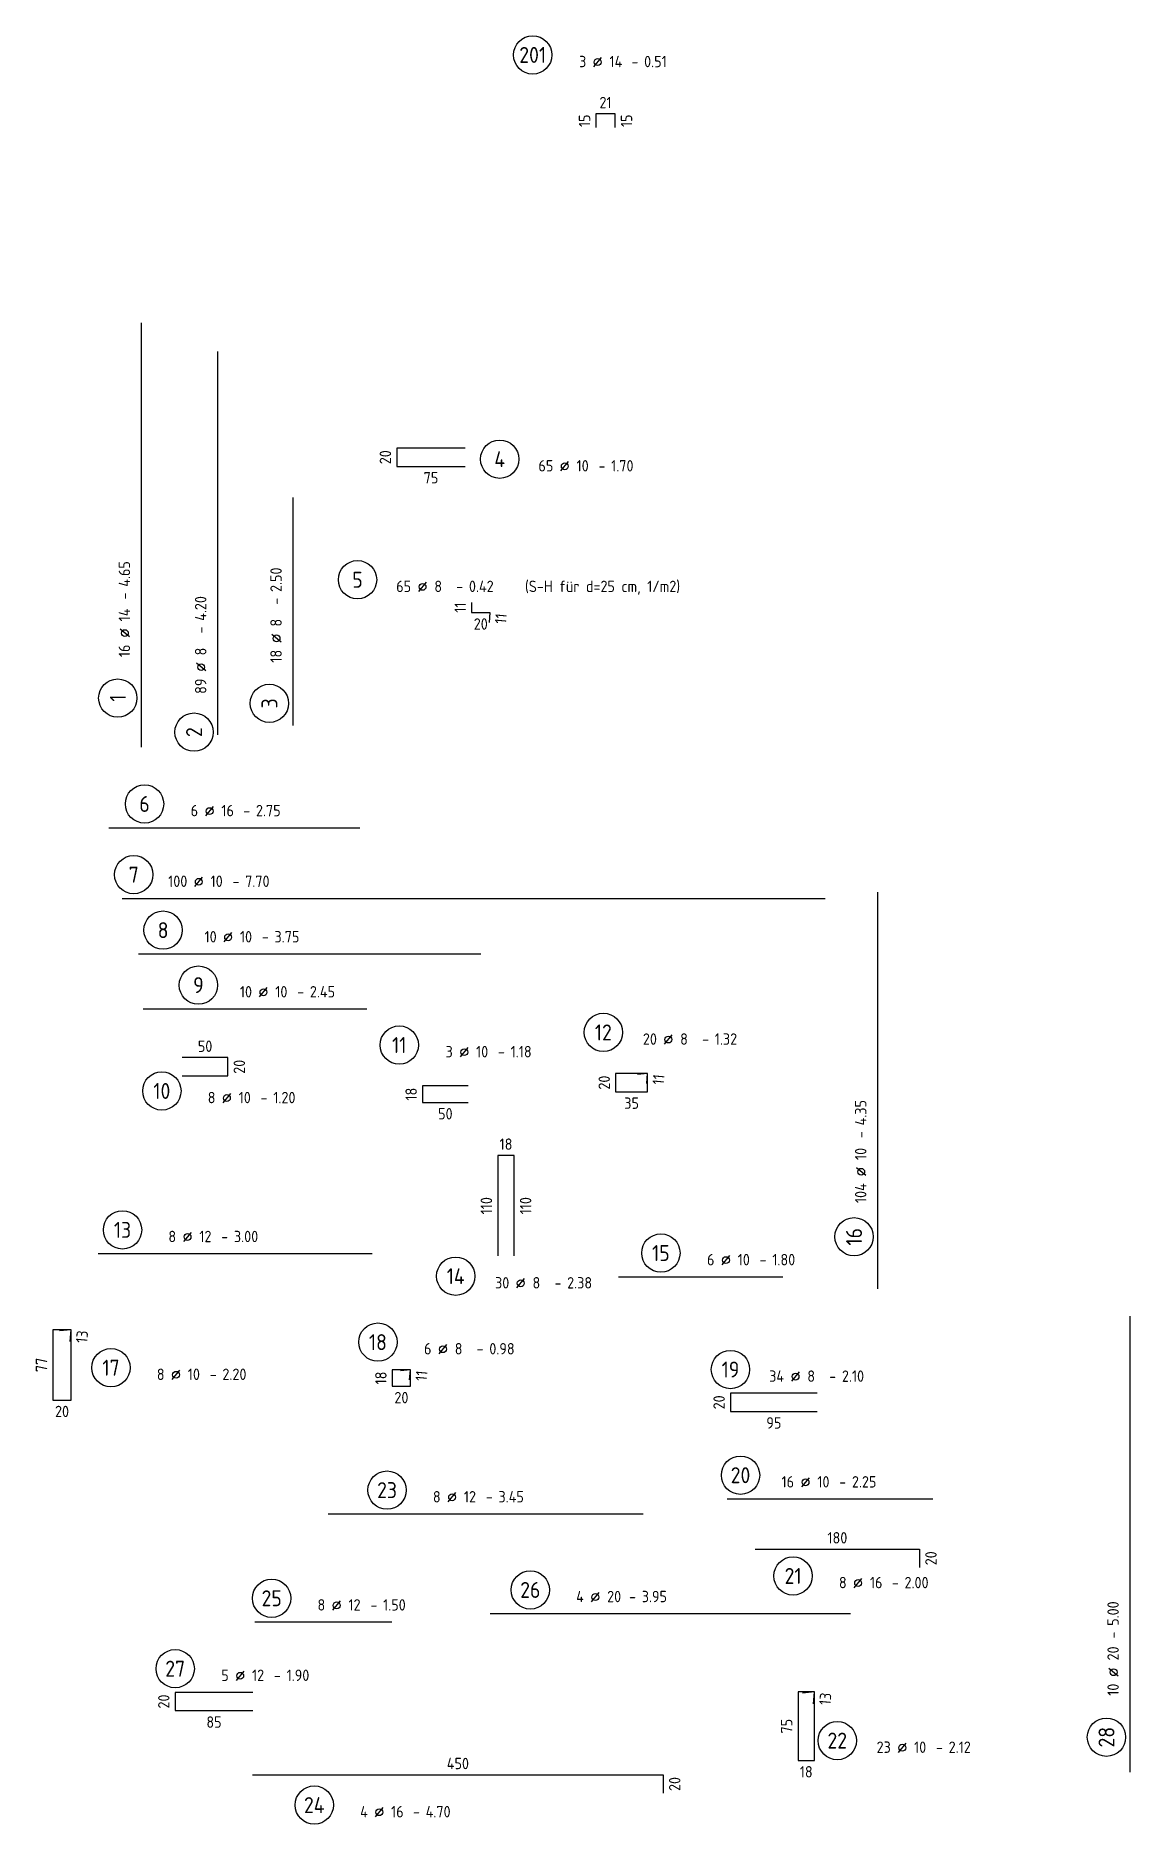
# Model space of a CAD drawing. Extents: x -4 to 75, y 1 to 115.
# Drawn here: x 61.01 to 73, y 23.66 to 43.27 of the extents above; entities that cross this region are included whole.
import ezdxf
from ezdxf.enums import TextEntityAlignment as Align

# ---------------------------------------------------------------- set-up
doc = ezdxf.new("R2010")
doc.units = 0
doc.header["$LTSCALE"] = 0.5
doc.linetypes.add('AUSGEZOGEN', pattern=[1000.01, 1000, 0.01])
doc.layers.add('RND', color=7, linetype='Continuous')
doc.styles.add('txt', font='isocp.shx')

msp = doc.modelspace()

# ---------------------------------------------------------------- texts
at = {"layer": 'RND', "color": 7, "linetype": 'AUSGEZOGEN', "style": 'txt'}
for s, p in [('21', (67.2557, 42.5362)), ('75', (65.3438, 38.423)), ('20', (65.8889, 36.82)), ('50', (62.8693, 32.1915)), ('35', (67.5414, 31.5679)), ('50', (65.5012, 31.4516)), ('18', (66.1654, 31.1184)), ('20', (61.3022, 28.1882)), ('20', (65.0198, 28.3397)), ('95', (69.0996, 28.0628)), ('180', (69.7954, 26.8034)), ('85', (62.9667, 24.7836)), ('450', (65.6384, 24.3294)), ('18', (69.4543, 24.2383))]:
    msp.add_text(s, height=0.125, dxfattribs=at).set_placement(p, align=Align.MIDDLE)
for s, rotation, p in [('15', 90, (67.0257, 42.3362)), ('15', 90, (67.4857, 42.3362)), ('20', 90, (64.8438, 38.648)), ('11', 90, (65.6639, 37)), ('11', 85, (66.1086, 36.8793)), ('20', 90, (63.2443, 31.9665)), ('20', 90, (67.2414, 31.7929)), ('11', 84.99986, (67.8361, 31.8272)), ('18', 90, (65.1262, 31.6666)), ('110', 90, (65.9504, 30.4434)), ('110', 90, (66.3804, 30.4434)), ('13', 84.99986, (61.5211, 29.0076)), ('77', 90, (61.0772, 28.6982)), ('11', 84.99986, (65.2395, 28.579)), ('18', 90, (64.7948, 28.5547)), ('20', 90, (68.4996, 28.2878)), ('20', 90, (70.8204, 26.5784)), ('13', 84.99986, (69.6632, 25.0376)), ('20', 90, (62.4167, 25.0086)), ('75', 90, (69.2393, 24.7383)), ('20', 90, (68.0134, 24.1044))]:
    msp.add_text(s, height=0.125, rotation=rotation, dxfattribs=at).set_placement(p, align=Align.MIDDLE)

# ---------------------------------------------------------------- blocks, each defined once
blk = doc.blocks.new('RND_AUSZ')
at = {"layer": 'RND', "color": 7, "linetype": 'Continuous'}
blk.add_line((1.341, 0.262), (1.509, 0.466), dxfattribs=at)
at = {"layer": 'RND', "color": 1, "linetype": 'Continuous'}
blk.add_circle((0, 0.52), 0.42, dxfattribs=at)
at = {"layer": 'RND', "color": 7, "linetype": 'Continuous'}
blk.add_circle((1.425, 0.364), 0.075, dxfattribs=at)
at = {"layer": 'RND', "color": 7, "linetype": 'Continuous', "style": 'txt'}
blk.add_text('-', height=0.25, dxfattribs=at).set_placement((2.163, 0.25))
for tag, p in [('WIEOFT', (-0.536, 0.25)), ('STK', (1.174, 0.25))]:
    blk.add_attdef(tag, text='', height=0.25, dxfattribs=at).set_placement(p, align=Align.RIGHT)
at = {"layer": 'RND', "color": 1, "linetype": 'Continuous', "style": 'txt'}
blk.add_attdef('POS', text='', height=0.35, dxfattribs=at).set_placement((0, 0.52), align=Align.MIDDLE)
at = {"layer": 'RND', "color": 7, "linetype": 'Continuous', "style": 'txt'}
for tag, p in [('DS', (1.683, 0.25)), ('LANG', (2.441, 0.25)), ('TEXT', (3.669, 0.25))]:
    blk.add_attdef(tag, p, '', height=0.25, dxfattribs=at)

# ---------------------------------------------------------------- linework, layer by layer
at = {"layer": 'RND', "color": 1, "linetype": 'AUSGEZOGEN'}
for points in [[(67.3607, 42.2612), (67.3607, 42.4112), (67.1507, 42.4112), (67.1507, 42.2612)], [(62.1729, 35.4715), (62.1729, 40.1215)], [(63.0083, 35.6062), (63.0083, 39.8062)], [(65.7188, 38.748), (64.9688, 38.748), (64.9688, 38.548), (65.7188, 38.548)], [(63.8339, 35.7059), (63.8339, 38.2059)], [(65.7889, 37.055), (65.7889, 36.945), (65.9889, 36.945), (65.9793, 36.8355)], [(61.8156, 34.5871), (64.5656, 34.5871)], [(61.9627, 33.8125), (69.6627, 33.8125)], [(70.2383, 29.5305), (70.2383, 33.8805)], [(62.1401, 33.2042), (65.8901, 33.2042)], [(62.1892, 32.6012), (64.6392, 32.6012)], [(62.6193, 31.8665), (63.1193, 31.8665), (63.1193, 32.0665), (62.6193, 32.0665)], [(67.7068, 31.7833), (67.7164, 31.8929), (67.3664, 31.8929), (67.3664, 31.6929), (67.7164, 31.6929), (67.7164, 31.8929), (67.6068, 31.8833)], [(65.7512, 31.7566), (65.2512, 31.7566), (65.2512, 31.5766), (65.7512, 31.5766)], [(66.2554, 29.8934), (66.2554, 30.9934), (66.0754, 30.9934), (66.0754, 29.8934)], [(61.6996, 29.9186), (64.6996, 29.9186)], [(67.3987, 29.6648), (69.1987, 29.6648)], [(73.0031, 24.2329), (73.0031, 29.2329)], [(61.3909, 28.9537), (61.4022, 29.0832), (61.2022, 29.0832), (61.2022, 28.3132), (61.4022, 28.3132), (61.4022, 29.0832), (61.2727, 29.0719)], [(65.1102, 28.5351), (65.1198, 28.6447), (64.9198, 28.6447), (64.9198, 28.4647), (65.1198, 28.4647), (65.1198, 28.6447), (65.0102, 28.6351)], [(69.5746, 28.3878), (68.6246, 28.3878), (68.6246, 28.1878), (69.5746, 28.1878)], [(64.2166, 27.0657), (67.6666, 27.0657)], [(68.5899, 27.2293), (70.8399, 27.2293)], [(68.8954, 26.6784), (70.6954, 26.6784), (70.6954, 26.4784)], [(63.4144, 25.8804), (64.9144, 25.8804)], [(65.991, 25.9719), (69.941, 25.9719)], [(63.3917, 25.1086), (62.5417, 25.1086), (62.5417, 24.9086), (63.3917, 24.9086)], [(69.533, 24.9838), (69.5443, 25.1133), (69.3643, 25.1133), (69.3643, 24.3633), (69.5443, 24.3633), (69.5443, 25.1133), (69.4148, 25.1019)], [(63.3884, 24.2044), (67.8884, 24.2044), (67.8884, 24.0044)]]:
    msp.add_lwpolyline(points, dxfattribs=at)

# ---------------------------------------------------------------- block references
at = {"layer": 'RND', "color": 7, "linetype": 'AUSGEZOGEN', "xscale": 0.5, "yscale": 0.5, "zscale": 0.5}
for p, values in [((66.4577, 42.798), {'POS': '201', 'STK': '3', 'DS': '14', 'LANG': '0.51'}), ((66.0968, 38.3667), {'POS': '4', 'STK': '65', 'DS': '10', 'LANG': '1.70'}), ((64.5389, 37.045), {'POS': '5', 'STK': '65', 'DS': '8', 'LANG': '0.42', 'TEXT': '(S-H für d=25 cm, 1/m2)'}), ((62.0877, 33.8125), {'POS': '7', 'STK': '100', 'DS': '10', 'LANG': '7.70'}), ((62.4093, 33.2042), {'POS': '8', 'STK': '10', 'DS': '10', 'LANG': '3.75'}), ((62.7964, 32.6012), {'POS': '9', 'STK': '10', 'DS': '10', 'LANG': '2.45'}), ((67.2318, 32.0829), {'POS': '12', 'STK': '20', 'DS': '8', 'LANG': '1.32'}), ((64.996, 31.9445), {'POS': '11', 'STK': '3', 'DS': '10', 'LANG': '1.18'}), ((62.3957, 31.4412), {'POS': '10', 'STK': '8', 'DS': '10', 'LANG': '1.20'}), ((65.6146, 29.4109), {'POS': '14', 'STK': '30', 'DS': '8', 'LANG': '2.38'}), ((64.7622, 28.6882), {'POS': '18', 'STK': '6', 'DS': '8', 'LANG': '0.98'}), ((61.8384, 28.4079), {'POS': '17', 'STK': '8', 'DS': '10', 'LANG': '2.20'}), ((68.6246, 28.3878), {'POS': '19', 'STK': '34', 'DS': '8', 'LANG': '2.10'}), ((64.8626, 27.0657), {'POS': '23', 'STK': '8', 'DS': '12', 'LANG': '3.45'}), ((69.3104, 26.1248), {'POS': '21', 'STK': '8', 'DS': '16', 'LANG': '2.00'}), ((63.5985, 25.8804), {'POS': '25', 'STK': '8', 'DS': '12', 'LANG': '1.50'}), ((66.4317, 25.9719), {'POS': '26', 'STK': '4', 'DS': '20', 'LANG': '3.95'}), ((62.5417, 25.1086), {'POS': '27', 'STK': '5', 'DS': '12', 'LANG': '1.90'}), ((69.7941, 24.3203), {'POS': '22', 'STK': '23', 'DS': '10', 'LANG': '2.12'})]:
    msp.add_blockref('RND_AUSZ', p, dxfattribs=at).add_auto_attribs(values)
at = {"layer": 'RND', "color": 7, "linetype": 'AUSGEZOGEN', "xscale": 0.5, "yscale": 0.5, "zscale": 0.5, "rotation": 90}
for p, values in [((62.1729, 36.0076), {'POS': '1', 'STK': '16', 'DS': '14', 'LANG': '4.65'}), ((63.0083, 35.6344), {'POS': '2', 'STK': '89', 'DS': '8', 'LANG': '4.20'}), ((70.2383, 30.1029), {'POS': '16', 'STK': '104', 'DS': '10', 'LANG': '4.35'})]:
    msp.add_blockref('RND_AUSZ', p, dxfattribs=at).add_auto_attribs(values)
at = {"layer": 'RND', "color": 1, "linetype": 'AUSGEZOGEN', "xscale": 0.5, "yscale": 0.5, "zscale": 0.5, "rotation": 90}
for p, values in [((63.8339, 35.9502), {'POS': '3', 'STK': '18', 'DS': '8', 'LANG': '2.50'}), ((73.0031, 24.6175), {'POS': '28', 'STK': '10', 'DS': '20', 'LANG': '5.00'})]:
    msp.add_blockref('RND_AUSZ', p, dxfattribs=at).add_auto_attribs(values)
at = {"layer": 'RND', "color": 102, "linetype": 'AUSGEZOGEN', "xscale": 0.5, "yscale": 0.5, "zscale": 0.5}
for p, values in [((62.2061, 34.5871), {'POS': '6', 'STK': '6', 'DS': '16', 'LANG': '2.75'}), ((61.9648, 29.9186), {'POS': '13', 'STK': '8', 'DS': '12', 'LANG': '3.00'}), ((67.8621, 29.6648), {'POS': '15', 'STK': '6', 'DS': '10', 'LANG': '1.80'})]:
    msp.add_blockref('RND_AUSZ', p, dxfattribs=at).add_auto_attribs(values)
at = {"layer": 'RND', "color": 1, "linetype": 'AUSGEZOGEN', "xscale": 0.5, "yscale": 0.5, "zscale": 0.5}
for p, values in [((68.7343, 27.2293), {'POS': '20', 'STK': '16', 'DS': '10', 'LANG': '2.25'}), ((64.0651, 23.6134), {'POS': '24', 'STK': '4', 'DS': '16', 'LANG': '4.70'})]:
    msp.add_blockref('RND_AUSZ', p, dxfattribs=at).add_auto_attribs(values)

msp.set_redraw_order([(e.dxf.handle, doc.entitydb.next_handle()) for e in msp.query("TEXT MTEXT ATTDEF DIMENSION ARC_DIMENSION")])  # texts and dimensions are drawn at this point

doc.saveas('drawing.dxf')
